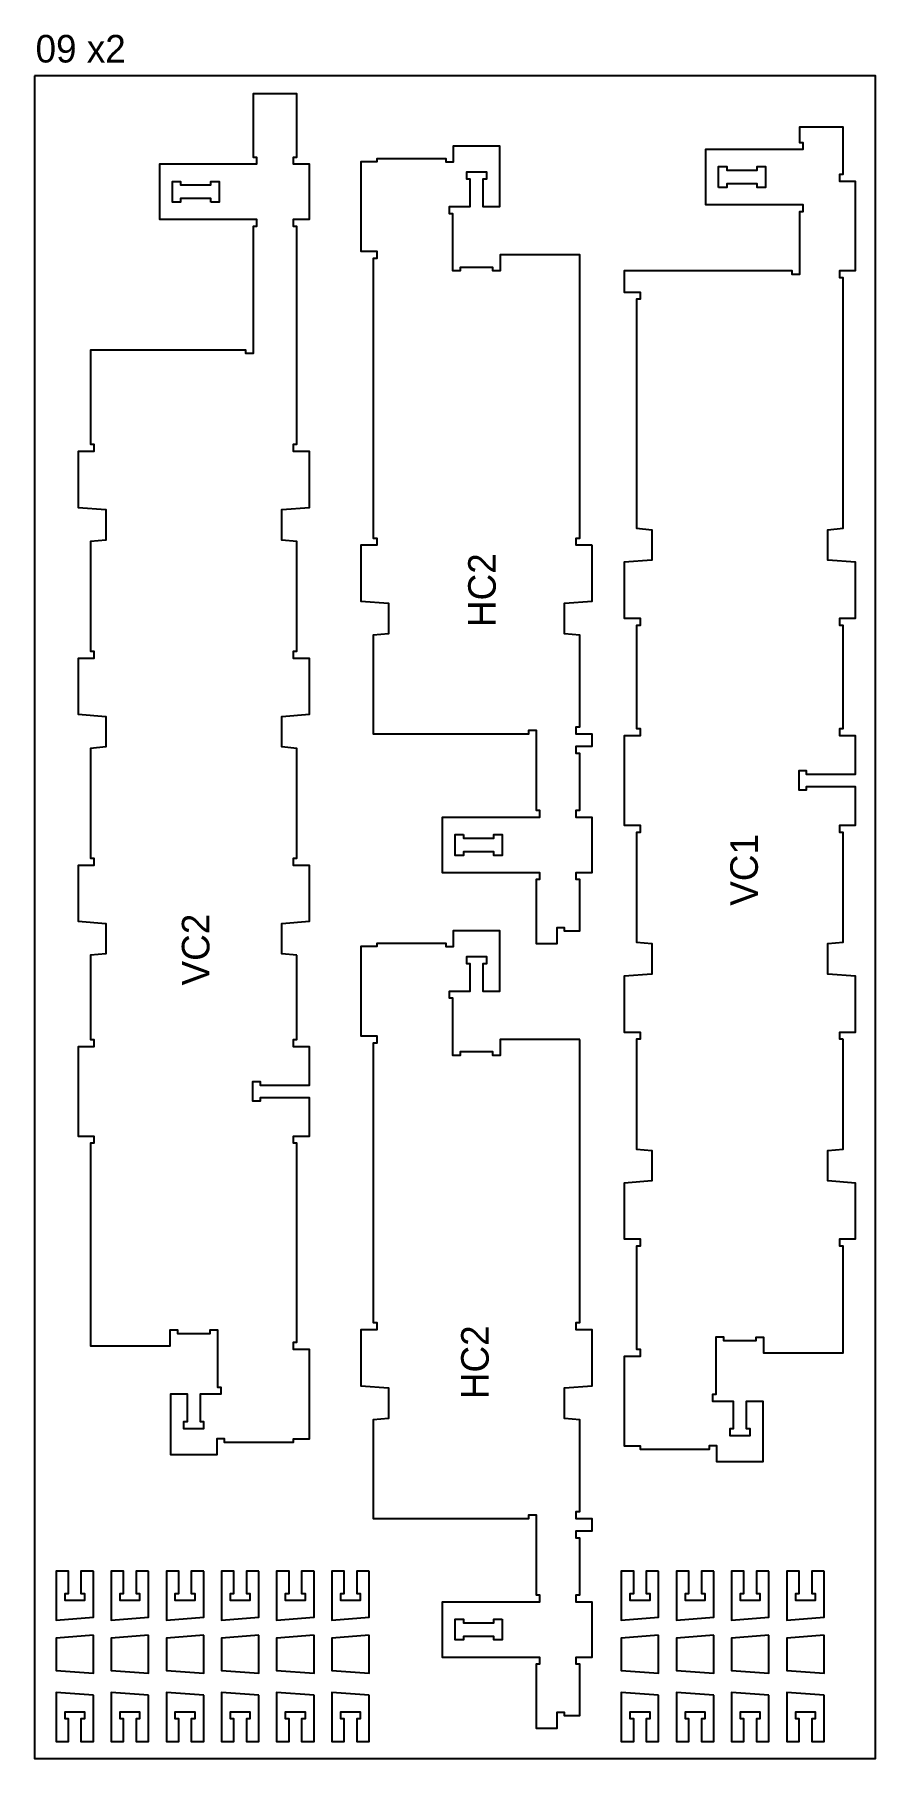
# Model space of a CAD drawing. Header units: inches. Extents: x -19170 to 42346, y 18707 to 54393.
# Drawn here: x 39126 to 40346, y 18707 to 21206 of the extents above; entities that cross this region are included whole.
import ezdxf

# ---------------------------------------------------------------- set-up
doc = ezdxf.new("R2010")
doc.units = ezdxf.units.IN
doc.header["$MEASUREMENT"] = 0
for name, color, linetype in [('0_SHEET_StructuralSheet 2440x1220x18', 1, 'CONTINUOUS'), ('1_3mmTOOL_2mmDEEP_CENTRE', 2, 'CONTINUOUS'), ('4_6mmTOOL_CUTTHROUGH_INSIDE', 4, 'CONTINUOUS'), ('5_6mmTOOL_CUTTHROUGH_OUTSIDE', 5, 'CONTINUOUS')]:
    doc.layers.add(name, color=color, linetype=linetype)

msp = doc.modelspace()

# ---------------------------------------------------------------- texts
at = {"layer": '0_SHEET_StructuralSheet 2440x1220x18', "insert": (39127.6, 21205.8), "char_height": 40, "attachment_point": 1}
msp.add_mtext_dynamic_manual_height_columns('09 x2', width=871.788, gutter_width=200, heights=[0], dxfattribs=at)
at = {"layer": '1_3mmTOOL_2mmDEEP_CENTRE', "char_height": 40, "attachment_point": 1, "rotation": 90}
for s, insert in [('{\\W5.33531; }HC2', (39755.1, 20267.9)), ('{\\W5.33531; }VC1', (40135.3, 19863.8)), ('{\\W5.16864; }VC2', (39339.8, 19750.7)), ('{\\W5.33531; }HC2', (39744.9, 19148.4))]:
    msp.add_mtext_dynamic_manual_height_columns(s, width=533.492, gutter_width=200, heights=[0], dxfattribs=dict(at, insert=insert))

# ---------------------------------------------------------------- linework, layer by layer
at = {"layer": '0_SHEET_StructuralSheet 2440x1220x18'}
msp.add_lwpolyline([(39126, 21146.6), (39126, 18706.6), (40346, 18706.6), (40346, 21146.6)], close=True, dxfattribs=at)
at = {"layer": '4_6mmTOOL_CUTTHROUGH_INSIDE'}
for points in [[(40118.3, 20984.8), (40118.3, 21014.8), (40130.3, 21014.8), (40130.3, 21009.8), (40174.3, 21009.8), (40174.3, 21014.8), (40186.3, 21014.8), (40186.3, 20984.8), (40174.3, 20984.8), (40174.3, 20989.8), (40130.3, 20989.8), (40130.3, 20984.8)], [(39382, 20963.5), (39382, 20968.5), (39338, 20968.5), (39338, 20963.5), (39326, 20963.5), (39326, 20993.5), (39338, 20993.5), (39338, 20988.5), (39382, 20988.5), (39382, 20993.5), (39394, 20993.5), (39394, 20963.5)], [(39748.2, 20046.2), (39748.2, 20041.2), (39792.2, 20041.2), (39792.2, 20046.2), (39804.2, 20046.2), (39804.2, 20016.2), (39792.2, 20016.2), (39792.2, 20021.2), (39748.2, 20021.2), (39748.2, 20016.2), (39736.2, 20016.2), (39736.2, 20046.2)], [(39804.2, 18908.5), (39804.2, 18878.5), (39792.2, 18878.5), (39792.2, 18883.5), (39748.2, 18883.5), (39748.2, 18878.5), (39736.2, 18878.5), (39736.2, 18908.5), (39748.2, 18908.5), (39748.2, 18903.5), (39792.2, 18903.5), (39792.2, 18908.5)]]:
    msp.add_lwpolyline(points, close=True, dxfattribs=at)
at = {"layer": '5_6mmTOOL_CUTTHROUGH_OUTSIDE'}
for points in [[(39506.8, 19871.3), (39484.8, 19873.3), (39484.8, 19917.6), (39524.8, 19920.7), (39524.8, 20001.7), (39501.8, 20001.7), (39501.8, 20012.2), (39506.8, 20012.2), (39506.8, 20171.3), (39484.8, 20173.3), (39484.8, 20217.6), (39524.8, 20220.7), (39524.8, 20301.7), (39501.8, 20301.7), (39501.8, 20312.2), (39506.8, 20312.2), (39506.8, 20471.3), (39484.8, 20473.3), (39484.8, 20517.6), (39524.8, 20520.7), (39524.8, 20601.7), (39501.8, 20601.7), (39501.8, 20612.2), (39506.8, 20612.2), (39506.8, 20928.2), (39501.8, 20928.2), (39501.8, 20938.7), (39524.8, 20938.7), (39524.8, 21018.2), (39501.8, 21018.2), (39501.8, 21028.7), (39506.8, 21028.7), (39506.8, 21120.5), (39443.3, 21120.5), (39443.3, 21028.7), (39448.3, 21028.7), (39448.3, 21018.2), (39307.3, 21018.2), (39307.3, 20938.7), (39448.3, 20938.7), (39448.3, 20928.2), (39443.3, 20928.2), (39443.3, 20743.7), (39432.8, 20743.7), (39432.8, 20748.7), (39207.3, 20748.7), (39207.3, 20612.2), (39212.3, 20612.2), (39212.3, 20601.7), (39189.3, 20601.7), (39189.3, 20520.7), (39229.3, 20517.6), (39229.3, 20473.3), (39207.3, 20471.3), (39207.3, 20312.2), (39212.3, 20312.2), (39212.3, 20301.7), (39189.3, 20301.7), (39189.3, 20220.7), (39229.3, 20217.6), (39229.3, 20173.3), (39207.3, 20171.3), (39207.3, 20012.2), (39212.3, 20012.2), (39212.3, 20001.7), (39189.3, 20001.7), (39189.3, 19920.7), (39229.3, 19917.6), (39229.3, 19873.3), (39207.3, 19871.3), (39207.3, 19749.2), (39212.3, 19749.2), (39212.3, 19738.7), (39189.3, 19738.7), (39189.3, 19609.2), (39212.3, 19609.2), (39212.3, 19598.7), (39207.3, 19598.7), (39207.3, 19305), (39322.8, 19305), (39322.8, 19328), (39333.3, 19328), (39333.3, 19323), (39380.8, 19323), (39380.8, 19328.2), (39391.3, 19328.2), (39391.3, 19245.2), (39396.3, 19245.2), (39396.3, 19234.7), (39366.3, 19234.7), (39366.3, 19195.2), (39371.3, 19195.2), (39371.3, 19184.7), (39342.8, 19184.7), (39342.8, 19195.2), (39347.8, 19195.2), (39347.8, 19234.7), (39323.3, 19234.7), (39323.3, 19147.4), (39390.8, 19147.4), (39390.8, 19170.4), (39401.3, 19170.4), (39401.3, 19165.4), (39501.8, 19165.4), (39501.8, 19170.2), (39524.8, 19170.2), (39524.8, 19299.7), (39501.8, 19299.7), (39501.8, 19310.2), (39506.8, 19310.2), (39506.8, 19598.7), (39501.8, 19598.7), (39501.8, 19609.2), (39524.8, 19609.2), (39524.8, 19664.7), (39453.3, 19664.7), (39453.3, 19659.7), (39442.8, 19659.7), (39442.8, 19688.2), (39453.3, 19688.2), (39453.3, 19683.2), (39524.8, 19683.2), (39524.8, 19738.7), (39501.8, 19738.7), (39501.8, 19749.2), (39506.8, 19749.2)], [(40299, 19749.5), (40294, 19749.5), (40294, 19760), (40317, 19760), (40317, 19841.1), (40277, 19844.1), (40277, 19888.4), (40299, 19890.4), (40299, 20049.5), (40294, 20049.5), (40294, 20060), (40317, 20060), (40317, 20115.5), (40245.5, 20115.5), (40245.5, 20110.5), (40235, 20110.5), (40235, 20139), (40245.5, 20139), (40245.5, 20134), (40317, 20134), (40317, 20189.5), (40294, 20189.5), (40294, 20200), (40299, 20200), (40299, 20349.5), (40294, 20349.5), (40294, 20360), (40317, 20360), (40317, 20441.1), (40277, 20444.1), (40277, 20488.4), (40299, 20490.4), (40299, 20853.5), (40294, 20853.5), (40294, 20864), (40317, 20864), (40317, 20993.5), (40294, 20993.5), (40294, 21004), (40299, 21004), (40299, 21072), (40235.5, 21072), (40235.5, 21050), (40240.5, 21050), (40240.5, 21039.5), (40099.5, 21039.5), (40099.5, 20960), (40240.5, 20960), (40240.5, 20949.5), (40235.5, 20949.5), (40235.5, 20858.5), (40225, 20858.5), (40225, 20863.5), (39981.5, 20863.5), (39981.5, 20833), (40004.5, 20833), (40004.5, 20822.5), (39999.5, 20822.5), (39999.5, 20490.4), (40021.5, 20488.4), (40021.5, 20444.1), (39981.5, 20441.1), (39981.5, 20360), (40004.5, 20360), (40004.5, 20349.5), (39999.5, 20349.5), (39999.5, 20200), (40004.5, 20200), (40004.5, 20189.5), (39981.5, 20189.5), (39981.5, 20060), (40004.5, 20060), (40004.5, 20049.5), (39999.5, 20049.5), (39999.5, 19890.4), (40021.5, 19888.4), (40021.5, 19844.1), (39981.5, 19841.1), (39981.5, 19760), (40004.5, 19760), (40004.5, 19749.5), (39999.5, 19749.5), (39999.5, 19590.4), (40021.5, 19588.4), (40021.5, 19544.1), (39981.5, 19541.1), (39981.5, 19460), (40004.5, 19460), (40004.5, 19449.5), (39999.5, 19449.5), (39999.5, 19300), (40004.5, 19300), (40004.5, 19289.5), (39981.5, 19289.5), (39981.5, 19160), (40004.5, 19160), (40004.5, 19155.3), (40105, 19155.3), (40105, 19160.3), (40115.5, 19160.3), (40115.5, 19137.3), (40183, 19137.3), (40183, 19224.5), (40158.5, 19224.5), (40158.5, 19185), (40163.5, 19185), (40163.5, 19174.5), (40135, 19174.5), (40135, 19185), (40140, 19185), (40140, 19224.5), (40110, 19224.5), (40110, 19235), (40115, 19235), (40115, 19318), (40125.5, 19318), (40125.5, 19312.8), (40173, 19312.8), (40173, 19317.8), (40183.5, 19317.8), (40183.5, 19294.8), (40299, 19294.8), (40299, 19449.5), (40294, 19449.5), (40294, 19460), (40317, 19460), (40317, 19541.1), (40277, 19544.1), (40277, 19588.4), (40299, 19590.4)], [(39935, 20465.8), (39912, 20465.8), (39912, 20476.3), (39917, 20476.3), (39917, 20886.8), (39801.5, 20886.8), (39801.5, 20863.8), (39791, 20863.8), (39791, 20868.8), (39743.5, 20868.8), (39743.5, 20863.6), (39733, 20863.6), (39733, 20946.6), (39728, 20946.6), (39728, 20957.1), (39758, 20957.1), (39758, 20996.6), (39753, 20996.6), (39753, 21007.1), (39781.5, 21007.1), (39781.5, 20996.6), (39776.5, 20996.6), (39776.5, 20957.1), (39801, 20957.1), (39801, 21044.3), (39733.5, 21044.3), (39733.5, 21021.3), (39723, 21021.3), (39723, 21026.3), (39622.5, 21026.3), (39622.5, 21021.6), (39599.5, 21021.6), (39599.5, 20892.1), (39622.5, 20892.1), (39622.5, 20881.6), (39617.5, 20881.6), (39617.5, 20476.3), (39622.5, 20476.3), (39622.5, 20465.8), (39599.5, 20465.8), (39599.5, 20384.8), (39639.4, 20381.7), (39639.4, 20337.4), (39617.5, 20335.4), (39617.5, 20192.5), (39843, 20192.5), (39843, 20197.5), (39853.5, 20197.5), (39853.5, 20081.5), (39858.5, 20081.5), (39858.5, 20071), (39717.5, 20071), (39717.5, 19991.5), (39858.5, 19991.5), (39858.5, 19981), (39853.5, 19981), (39853.5, 19888.5), (39884, 19888.5), (39884, 19911.5), (39894.5, 19911.5), (39894.5, 19906.5), (39917, 19906.5), (39917, 19981), (39912, 19981), (39912, 19991.5), (39935, 19991.5), (39935, 20071), (39912, 20071), (39912, 20081.5), (39917, 20081.5), (39917, 20164), (39912, 20164), (39912, 20174.5), (39935, 20174.5), (39935, 20192), (39912, 20192), (39912, 20202.5), (39917, 20202.5), (39917, 20335.4), (39895, 20337.4), (39895, 20381.7), (39935, 20384.8)], [(39917, 19749.1), (39801.5, 19749.1), (39801.5, 19726.1), (39791, 19726.1), (39791, 19731.1), (39743.5, 19731.1), (39743.5, 19725.9), (39733, 19725.9), (39733, 19808.9), (39728, 19808.9), (39728, 19819.4), (39758, 19819.4), (39758, 19858.9), (39753, 19858.9), (39753, 19869.4), (39781.5, 19869.4), (39781.5, 19858.9), (39776.5, 19858.9), (39776.5, 19819.4), (39801, 19819.4), (39801, 19906.6), (39733.5, 19906.6), (39733.5, 19883.6), (39723, 19883.6), (39723, 19888.6), (39622.5, 19888.6), (39622.5, 19883.9), (39599.5, 19883.9), (39599.5, 19754.4), (39622.5, 19754.4), (39622.5, 19743.9), (39617.5, 19743.9), (39617.5, 19338.6), (39622.5, 19338.6), (39622.5, 19328.1), (39599.5, 19328.1), (39599.5, 19247.1), (39639.4, 19244), (39639.4, 19199.7), (39617.5, 19197.7), (39617.5, 19054.8), (39843, 19054.8), (39843, 19059.8), (39853.5, 19059.8), (39853.5, 18943.8), (39858.5, 18943.8), (39858.5, 18933.3), (39717.5, 18933.3), (39717.5, 18853.8), (39858.5, 18853.8), (39858.5, 18843.3), (39853.5, 18843.3), (39853.5, 18750.8), (39884, 18750.8), (39884, 18773.8), (39894.5, 18773.8), (39894.5, 18768.8), (39917, 18768.8), (39917, 18843.3), (39912, 18843.3), (39912, 18853.8), (39935, 18853.8), (39935, 18933.3), (39912, 18933.3), (39912, 18943.8), (39917, 18943.8), (39917, 19026.3), (39912, 19026.3), (39912, 19036.8), (39935, 19036.8), (39935, 19054.3), (39912, 19054.3), (39912, 19064.8), (39917, 19064.8), (39917, 19197.7), (39895, 19199.7), (39895, 19244), (39935, 19247.1), (39935, 19328.1), (39912, 19328.1), (39912, 19338.6), (39917, 19338.6)], [(39211.5, 18978.5), (39193.5, 18978.5), (39193.5, 18945.7), (39198.5, 18945.7), (39198.5, 18935.5), (39170.3, 18935.5), (39170.3, 18945.7), (39175.3, 18945.7), (39175.3, 18978.5), (39157.3, 18978.5), (39157.3, 18907.4), (39211.5, 18911.6)], [(39291.5, 18978.5), (39273.5, 18978.5), (39273.5, 18945.7), (39278.5, 18945.7), (39278.5, 18935.5), (39250.3, 18935.5), (39250.3, 18945.7), (39255.3, 18945.7), (39255.3, 18978.5), (39237.3, 18978.5), (39237.3, 18907.4), (39291.5, 18911.6)], [(39371.5, 18978.5), (39353.5, 18978.5), (39353.5, 18945.7), (39358.5, 18945.7), (39358.5, 18935.5), (39330.3, 18935.5), (39330.3, 18945.7), (39335.3, 18945.7), (39335.3, 18978.5), (39317.3, 18978.5), (39317.3, 18907.4), (39371.5, 18911.6)], [(39451.5, 18978.5), (39433.5, 18978.5), (39433.5, 18945.7), (39438.5, 18945.7), (39438.5, 18935.5), (39410.3, 18935.5), (39410.3, 18945.7), (39415.3, 18945.7), (39415.3, 18978.5), (39397.3, 18978.5), (39397.3, 18907.4), (39451.5, 18911.6)], [(39531.5, 18978.5), (39513.5, 18978.5), (39513.5, 18945.7), (39518.5, 18945.7), (39518.5, 18935.5), (39490.3, 18935.5), (39490.3, 18945.7), (39495.3, 18945.7), (39495.3, 18978.5), (39477.3, 18978.5), (39477.3, 18907.4), (39531.5, 18911.6)], [(39611.5, 18978.5), (39593.5, 18978.5), (39593.5, 18945.7), (39598.5, 18945.7), (39598.5, 18935.5), (39570.3, 18935.5), (39570.3, 18945.7), (39575.3, 18945.7), (39575.3, 18978.5), (39557.3, 18978.5), (39557.3, 18907.4), (39611.5, 18911.6)], [(40031.4, 18978.5), (40013.4, 18978.5), (40013.4, 18945.7), (40018.4, 18945.7), (40018.4, 18935.5), (39990.2, 18935.5), (39990.2, 18945.7), (39995.2, 18945.7), (39995.2, 18978.5), (39977.2, 18978.5), (39977.2, 18907.4), (40031.4, 18911.6)], [(40111.4, 18978.5), (40093.4, 18978.5), (40093.4, 18945.7), (40098.4, 18945.7), (40098.4, 18935.5), (40070.2, 18935.5), (40070.2, 18945.7), (40075.2, 18945.7), (40075.2, 18978.5), (40057.2, 18978.5), (40057.2, 18907.4), (40111.4, 18911.6)], [(40191.4, 18978.5), (40173.4, 18978.5), (40173.4, 18945.7), (40178.4, 18945.7), (40178.4, 18935.5), (40150.2, 18935.5), (40150.2, 18945.7), (40155.2, 18945.7), (40155.2, 18978.5), (40137.2, 18978.5), (40137.2, 18907.4), (40191.4, 18911.6)], [(40271.4, 18978.5), (40253.4, 18978.5), (40253.4, 18945.7), (40258.4, 18945.7), (40258.4, 18935.5), (40230.2, 18935.5), (40230.2, 18945.7), (40235.2, 18945.7), (40235.2, 18978.5), (40217.2, 18978.5), (40217.2, 18907.4), (40271.4, 18911.6)], [(39211.5, 18885.5), (39157.3, 18881.3), (39157.3, 18834.4), (39211.5, 18830.2)], [(39291.5, 18885.5), (39237.3, 18881.3), (39237.3, 18834.4), (39291.5, 18830.2)], [(39371.5, 18885.5), (39317.3, 18881.3), (39317.3, 18834.4), (39371.5, 18830.2)], [(39451.5, 18885.5), (39397.3, 18881.3), (39397.3, 18834.4), (39451.5, 18830.2)], [(39531.5, 18885.5), (39477.3, 18881.3), (39477.3, 18834.4), (39531.5, 18830.2)], [(39611.5, 18885.5), (39557.3, 18881.3), (39557.3, 18834.4), (39611.5, 18830.2)], [(40031.4, 18885.5), (39977.2, 18881.3), (39977.2, 18834.4), (40031.4, 18830.2)], [(40111.4, 18885.5), (40057.2, 18881.3), (40057.2, 18834.4), (40111.4, 18830.2)], [(40191.4, 18885.5), (40137.2, 18881.3), (40137.2, 18834.4), (40191.4, 18830.2)], [(40271.4, 18885.5), (40217.2, 18881.3), (40217.2, 18834.4), (40271.4, 18830.2)], [(39211.5, 18798.3), (39157.3, 18802.5), (39157.3, 18731.5), (39175.3, 18731.5), (39175.3, 18764.3), (39170.3, 18764.3), (39170.3, 18774.5), (39198.5, 18774.5), (39198.5, 18764.3), (39193.5, 18764.3), (39193.5, 18731.5), (39211.5, 18731.5)], [(39291.5, 18798.3), (39237.3, 18802.5), (39237.3, 18731.5), (39255.3, 18731.5), (39255.3, 18764.3), (39250.3, 18764.3), (39250.3, 18774.5), (39278.5, 18774.5), (39278.5, 18764.3), (39273.5, 18764.3), (39273.5, 18731.5), (39291.5, 18731.5)], [(39371.5, 18798.3), (39317.3, 18802.5), (39317.3, 18731.5), (39335.3, 18731.5), (39335.3, 18764.3), (39330.3, 18764.3), (39330.3, 18774.5), (39358.5, 18774.5), (39358.5, 18764.3), (39353.5, 18764.3), (39353.5, 18731.5), (39371.5, 18731.5)], [(39451.5, 18798.3), (39397.3, 18802.5), (39397.3, 18731.5), (39415.3, 18731.5), (39415.3, 18764.3), (39410.3, 18764.3), (39410.3, 18774.5), (39438.5, 18774.5), (39438.5, 18764.3), (39433.5, 18764.3), (39433.5, 18731.5), (39451.5, 18731.5)], [(39531.5, 18798.3), (39477.3, 18802.5), (39477.3, 18731.5), (39495.3, 18731.5), (39495.3, 18764.3), (39490.3, 18764.3), (39490.3, 18774.5), (39518.5, 18774.5), (39518.5, 18764.3), (39513.5, 18764.3), (39513.5, 18731.5), (39531.5, 18731.5)], [(39611.5, 18798.3), (39557.3, 18802.5), (39557.3, 18731.5), (39575.3, 18731.5), (39575.3, 18764.3), (39570.3, 18764.3), (39570.3, 18774.5), (39598.5, 18774.5), (39598.5, 18764.3), (39593.5, 18764.3), (39593.5, 18731.5), (39611.5, 18731.5)], [(40031.4, 18798.3), (39977.2, 18802.5), (39977.2, 18731.5), (39995.2, 18731.5), (39995.2, 18764.3), (39990.2, 18764.3), (39990.2, 18774.5), (40018.4, 18774.5), (40018.4, 18764.3), (40013.4, 18764.3), (40013.4, 18731.5), (40031.4, 18731.5)], [(40111.4, 18798.3), (40057.2, 18802.5), (40057.2, 18731.5), (40075.2, 18731.5), (40075.2, 18764.3), (40070.2, 18764.3), (40070.2, 18774.5), (40098.4, 18774.5), (40098.4, 18764.3), (40093.4, 18764.3), (40093.4, 18731.5), (40111.4, 18731.5)], [(40191.4, 18798.3), (40137.2, 18802.5), (40137.2, 18731.5), (40155.2, 18731.5), (40155.2, 18764.3), (40150.2, 18764.3), (40150.2, 18774.5), (40178.4, 18774.5), (40178.4, 18764.3), (40173.4, 18764.3), (40173.4, 18731.5), (40191.4, 18731.5)], [(40271.4, 18798.3), (40217.2, 18802.5), (40217.2, 18731.5), (40235.2, 18731.5), (40235.2, 18764.3), (40230.2, 18764.3), (40230.2, 18774.5), (40258.4, 18774.5), (40258.4, 18764.3), (40253.4, 18764.3), (40253.4, 18731.5), (40271.4, 18731.5)]]:
    msp.add_lwpolyline(points, close=True, dxfattribs=at)

msp.set_redraw_order([(e.dxf.handle, doc.entitydb.next_handle()) for e in msp.query("TEXT MTEXT ATTDEF DIMENSION ARC_DIMENSION")])  # texts and dimensions are drawn at this point

doc.saveas('drawing.dxf')
